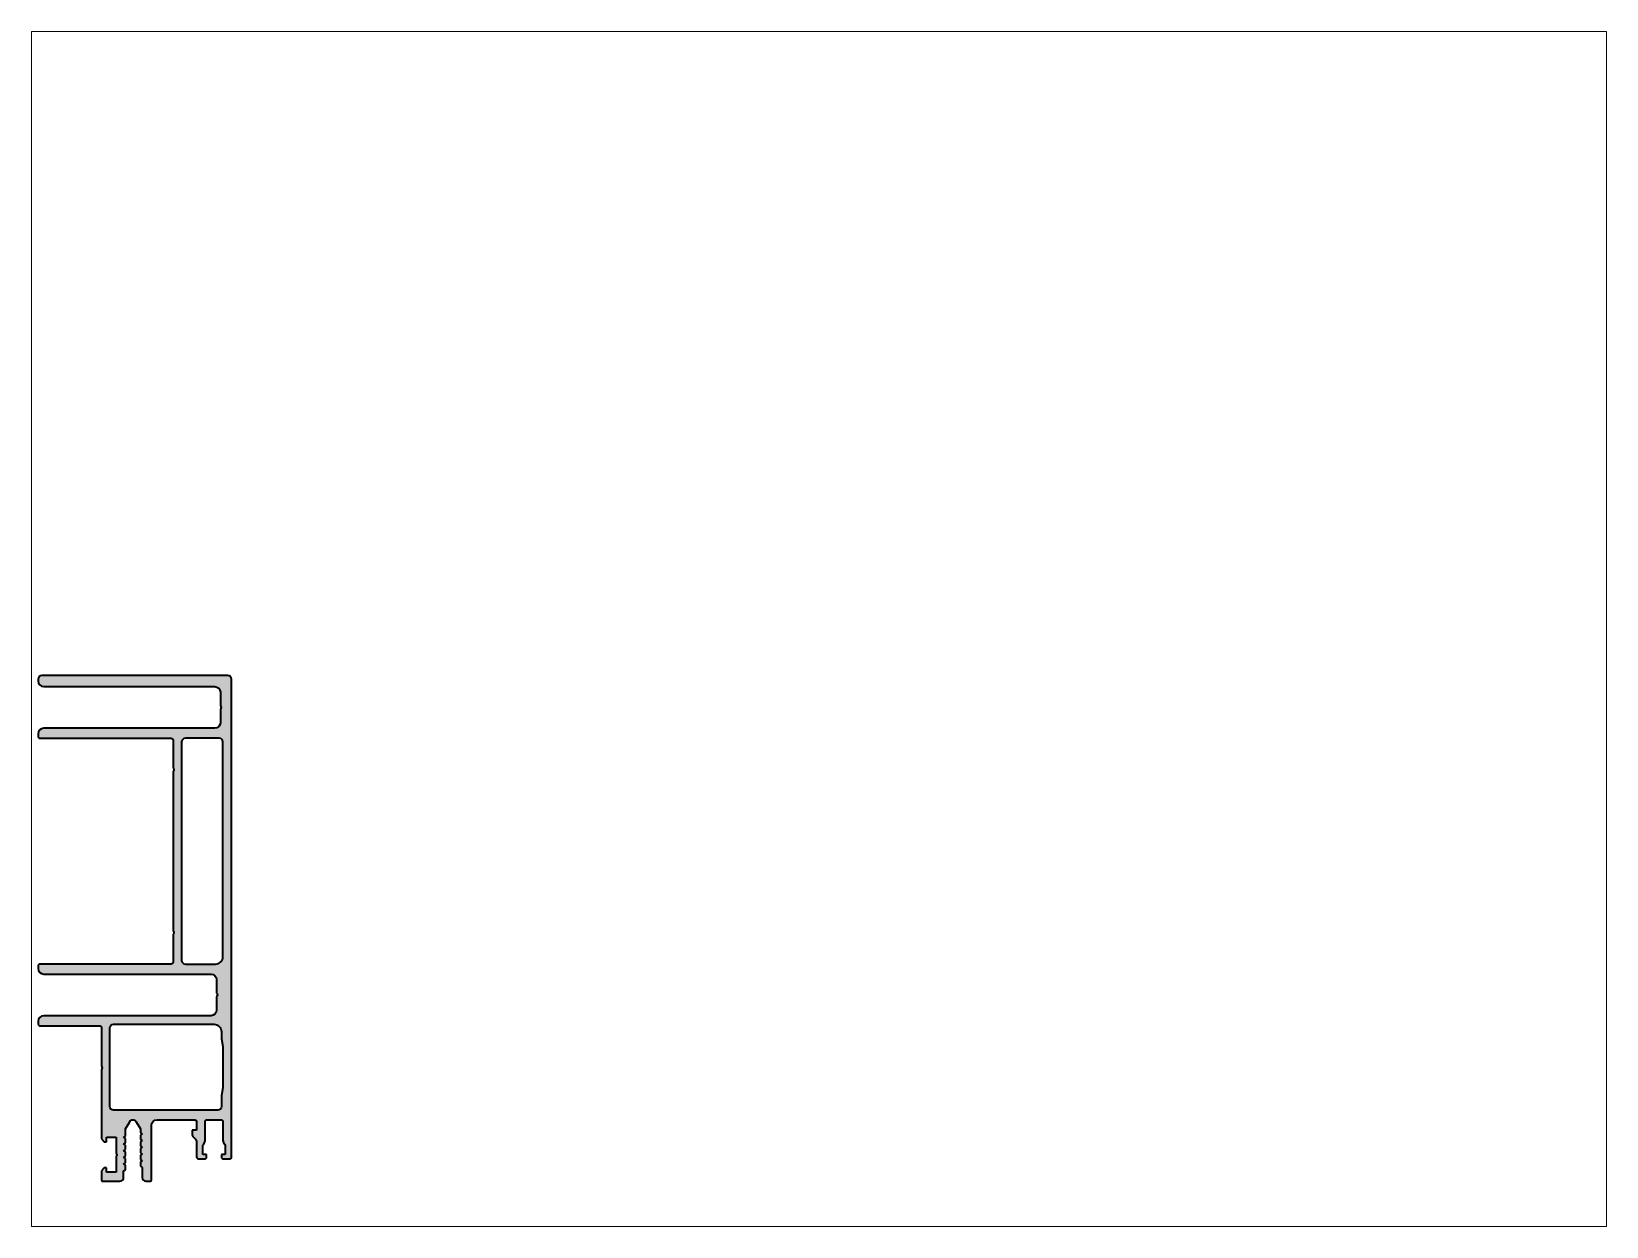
# Paper-space layout 'Vor Varia den Bemaßungslinienabstand auf 8 mm ziehen' of a CAD drawing. Header units: millimetres. Extents: x 26 to 231, y 20 to 176.
# The model-space entities are those that its viewports show. They can reach past a viewport. Long polylines and large blocks are cut down to what shows.
import ezdxf

# ---------------------------------------------------------------- set-up
doc = ezdxf.new("R2010")
doc.units = ezdxf.units.MM
doc.layers.get('0').update_dxf_attribs({"color": 18, "true_color": 0x000000})
doc.layers.add('0S-Alu hatch', color=253, linetype='Continuous', lineweight=25, true_color=0xadadad)
doc.layers.add('S03_AL_Kontur', color=7, linetype='Continuous', lineweight=35, true_color=0xffffff)

msp = doc.modelspace()

# ---------------------------------------------------------------- hatches: boundary and pattern name
at = {"layer": '0S-Alu hatch'}
h = msp.add_hatch(color=256, dxfattribs=at)
h.paths.add_polyline_path([(0, 135), (0, 134.5), (0, 134.47), (0, 134.43), (0, 134.4), (0.01, 134.37), (0.01, 134.33), (0.01, 134.3), (0.02, 134.26), (0.03, 134.23), (0.03, 134.19), (0.04, 134.16), (0.05, 134.12), (0.06, 134.09), (0.07, 134.05), (0.08, 134.02), (0.09, 133.98), (0.11, 133.95), (0.12, 133.91), (0.13, 133.88), (0.15, 133.84), (0.17, 133.81), (0.19, 133.78), (0.2, 133.74), (0.22, 133.71), (0.24, 133.68), (0.27, 133.65), (0.29, 133.62), (0.31, 133.58), (0.34, 133.55), (0.36, 133.52), (0.39, 133.5), (0.41, 133.47), (0.44, 133.44), (0.47, 133.41), (0.5, 133.39), (0.52, 133.36), (0.55, 133.34), (0.58, 133.31), (0.62, 133.29), (0.65, 133.27), (0.68, 133.24), (0.71, 133.22), (0.74, 133.2), (0.78, 133.19), (0.81, 133.17), (0.84, 133.15), (0.88, 133.13), (0.91, 133.12), (0.95, 133.11), (0.98, 133.09), (1.02, 133.08), (1.05, 133.07), (1.09, 133.06), (1.12, 133.05), (1.16, 133.04), (1.19, 133.03), (1.23, 133.03), (1.26, 133.02), (1.3, 133.01), (1.33, 133.01), (1.37, 133.01), (1.4, 133), (1.43, 133), (1.47, 133), (1.5, 133), (47.5, 133), (47.53, 133), (47.57, 133), (47.6, 133), (47.63, 132.99), (47.67, 132.99), (47.7, 132.99), (47.74, 132.98), (47.77, 132.97), (47.81, 132.97), (47.84, 132.96), (47.88, 132.95), (47.91, 132.94), (47.95, 132.93), (47.98, 132.92), (48.02, 132.91), (48.05, 132.89), (48.09, 132.88), (48.12, 132.87), (48.16, 132.85), (48.19, 132.83), (48.22, 132.81), (48.26, 132.8), (48.29, 132.78), (48.32, 132.76), (48.35, 132.73), (48.38, 132.71), (48.42, 132.69), (48.45, 132.66), (48.48, 132.64), (48.5, 132.61), (48.53, 132.59), (48.56, 132.56), (48.59, 132.53), (48.61, 132.5), (48.64, 132.48), (48.66, 132.45), (48.69, 132.42), (48.71, 132.38), (48.73, 132.35), (48.76, 132.32), (48.78, 132.29), (48.8, 132.26), (48.81, 132.22), (48.83, 132.19), (48.85, 132.16), (48.87, 132.12), (48.88, 132.09), (48.89, 132.05), (48.91, 132.02), (48.92, 131.98), (48.93, 131.95), (48.94, 131.91), (48.95, 131.88), (48.96, 131.84), (48.97, 131.81), (48.97, 131.77), (48.98, 131.74), (48.99, 131.7), (48.99, 131.67), (48.99, 131.63), (49, 131.6), (49, 131.57), (49, 131.53), (49, 131.5), (49, 127.9), (49.01, 127.89), (49.02, 127.88), (49.03, 127.86), (49.04, 127.85), (49.05, 127.84), (49.06, 127.83), (49.07, 127.81), (49.08, 127.8), (49.09, 127.79), (49.1, 127.77), (49.11, 127.76), (49.11, 127.74), (49.12, 127.73), (49.13, 127.71), (49.14, 127.69), (49.14, 127.68), (49.15, 127.66), (49.16, 127.65), (49.16, 127.63), (49.17, 127.61), (49.17, 127.6), (49.18, 127.58), (49.18, 127.56), (49.19, 127.54), (49.19, 127.53), (49.19, 127.51), (49.19, 127.49), (49.2, 127.47), (49.2, 127.45), (49.2, 127.44), (49.2, 127.42), (49.2, 127.4), (49.2, 127.38), (49.2, 127.36), (49.2, 127.35), (49.2, 127.33), (49.19, 127.31), (49.19, 127.29), (49.19, 127.27), (49.19, 127.26), (49.18, 127.24), (49.18, 127.22), (49.17, 127.2), (49.17, 127.19), (49.16, 127.17), (49.16, 127.15), (49.15, 127.14), (49.14, 127.12), (49.14, 127.11), (49.13, 127.09), (49.12, 127.07), (49.11, 127.06), (49.11, 127.04), (49.1, 127.03), (49.09, 127.01), (49.08, 127), (49.07, 126.99), (49.06, 126.97), (49.05, 126.96), (49.04, 126.95), (49.03, 126.94), (49.02, 126.92), (49.01, 126.91), (49, 126.9), (49, 123.3), (49, 123.27), (49, 123.23), (49, 123.2), (48.99, 123.17), (48.99, 123.13), (48.99, 123.1), (48.98, 123.06), (48.97, 123.03), (48.97, 122.99), (48.96, 122.96), (48.95, 122.92), (48.94, 122.89), (48.93, 122.85), (48.92, 122.82), (48.91, 122.78), (48.89, 122.75), (48.88, 122.71), (48.87, 122.68), (48.85, 122.64), (48.83, 122.61), (48.81, 122.58), (48.8, 122.54), (48.78, 122.51), (48.76, 122.48), (48.73, 122.45), (48.71, 122.42), (48.69, 122.38), (48.66, 122.35), (48.64, 122.32), (48.61, 122.3), (48.59, 122.27), (48.56, 122.24), (48.53, 122.21), (48.5, 122.19), (48.48, 122.16), (48.45, 122.14), (48.42, 122.11), (48.38, 122.09), (48.35, 122.07), (48.32, 122.04), (48.29, 122.02), (48.26, 122), (48.22, 121.99), (48.19, 121.97), (48.16, 121.95), (48.12, 121.93), (48.09, 121.92), (48.05, 121.91), (48.02, 121.89), (47.98, 121.88), (47.95, 121.87), (47.91, 121.86), (47.88, 121.85), (47.84, 121.84), (47.81, 121.83), (47.77, 121.83), (47.74, 121.82), (47.7, 121.81), (47.67, 121.81), (47.63, 121.81), (47.6, 121.8), (47.57, 121.8), (47.53, 121.8), (47.5, 121.8), (1.5, 121.8), (1.47, 121.8), (1.43, 121.8), (1.4, 121.8), (1.37, 121.79), (1.33, 121.79), (1.3, 121.79), (1.26, 121.78), (1.23, 121.77), (1.19, 121.77), (1.16, 121.76), (1.12, 121.75), (1.09, 121.74), (1.05, 121.73), (1.02, 121.72), (0.98, 121.71), (0.95, 121.69), (0.91, 121.68), (0.88, 121.67), (0.84, 121.65), (0.81, 121.63), (0.78, 121.61), (0.74, 121.6), (0.71, 121.58), (0.68, 121.56), (0.65, 121.53), (0.62, 121.51), (0.58, 121.49), (0.55, 121.46), (0.52, 121.44), (0.5, 121.41), (0.47, 121.39), (0.44, 121.36), (0.41, 121.33), (0.39, 121.3), (0.36, 121.28), (0.34, 121.25), (0.31, 121.22), (0.29, 121.18), (0.27, 121.15), (0.24, 121.12), (0.22, 121.09), (0.2, 121.06), (0.19, 121.02), (0.17, 120.99), (0.15, 120.96), (0.13, 120.92), (0.12, 120.89), (0.11, 120.85), (0.09, 120.82), (0.08, 120.78), (0.07, 120.75), (0.06, 120.71), (0.05, 120.68), (0.04, 120.64), (0.03, 120.61), (0.03, 120.57), (0.02, 120.54), (0.01, 120.5), (0.01, 120.47), (0.01, 120.43), (0, 120.4), (0, 120.37), (0, 120.33), (0, 120.3), (0, 119.6), (0, 119.59), (0, 119.58), (0, 119.57), (0, 119.56), (0, 119.54), (0, 119.53), (0.01, 119.52), (0.01, 119.51), (0.01, 119.5), (0.01, 119.49), (0.02, 119.47), (0.02, 119.46), (0.02, 119.45), (0.03, 119.44), (0.03, 119.43), (0.04, 119.42), (0.04, 119.4), (0.04, 119.39), (0.05, 119.38), (0.06, 119.37), (0.06, 119.36), (0.07, 119.35), (0.07, 119.34), (0.08, 119.33), (0.09, 119.32), (0.1, 119.31), (0.1, 119.29), (0.11, 119.28), (0.12, 119.27), (0.13, 119.27), (0.14, 119.26), (0.15, 119.25), (0.16, 119.24), (0.17, 119.23), (0.17, 119.22), (0.18, 119.21), (0.19, 119.2), (0.21, 119.2), (0.22, 119.19), (0.23, 119.18), (0.24, 119.17), (0.25, 119.17), (0.26, 119.16), (0.27, 119.16), (0.28, 119.15), (0.29, 119.14), (0.3, 119.14), (0.32, 119.14), (0.33, 119.13), (0.34, 119.13), (0.35, 119.12), (0.36, 119.12), (0.37, 119.12), (0.39, 119.11), (0.4, 119.11), (0.41, 119.11), (0.42, 119.11), (0.43, 119.1), (0.44, 119.1), (0.46, 119.1), (0.47, 119.1), (0.48, 119.1), (0.49, 119.1), (0.5, 119.1), (35.8, 119.1), (35.81, 119.1), (35.82, 119.1), (35.83, 119.1), (35.84, 119.1), (35.86, 119.1), (35.87, 119.1), (35.88, 119.09), (35.89, 119.09), (35.9, 119.09), (35.91, 119.09), (35.93, 119.08), (35.94, 119.08), (35.95, 119.08), (35.96, 119.07), (35.97, 119.07), (35.98, 119.06), (36, 119.06), (36.01, 119.06), (36.02, 119.05), (36.03, 119.04), (36.04, 119.04), (36.05, 119.03), (36.06, 119.03), (36.07, 119.02), (36.08, 119.01), (36.09, 119), (36.11, 119), (36.12, 118.99), (36.13, 118.98), (36.13, 118.97), (36.14, 118.96), (36.15, 118.95), (36.16, 118.94), (36.17, 118.93), (36.18, 118.93), (36.19, 118.92), (36.2, 118.91), (36.2, 118.89), (36.21, 118.88), (36.22, 118.87), (36.23, 118.86), (36.23, 118.85), (36.24, 118.84), (36.24, 118.83), (36.25, 118.82), (36.26, 118.81), (36.26, 118.8), (36.26, 118.78), (36.27, 118.77), (36.27, 118.76), (36.28, 118.75), (36.28, 118.74), (36.28, 118.73), (36.29, 118.71), (36.29, 118.7), (36.29, 118.69), (36.29, 118.68), (36.3, 118.67), (36.3, 118.66), (36.3, 118.64), (36.3, 118.63), (36.3, 118.62), (36.3, 118.61), (36.3, 118.6), (36.3, 111.1), (36.31, 111.09), (36.32, 111.08), (36.33, 111.06), (36.34, 111.05), (36.35, 111.04), (36.36, 111.03), (36.37, 111.01), (36.38, 111), (36.39, 110.99), (36.4, 110.97), (36.41, 110.96), (36.41, 110.94), (36.42, 110.93), (36.43, 110.91), (36.44, 110.89), (36.44, 110.88), (36.45, 110.86), (36.46, 110.85), (36.46, 110.83), (36.47, 110.81), (36.47, 110.8), (36.48, 110.78), (36.48, 110.76), (36.49, 110.74), (36.49, 110.73), (36.49, 110.71), (36.49, 110.69), (36.5, 110.67), (36.5, 110.65), (36.5, 110.64), (36.5, 110.62), (36.5, 110.6), (36.5, 110.58), (36.5, 110.56), (36.5, 110.55), (36.5, 110.53), (36.49, 110.51), (36.49, 110.49), (36.49, 110.47), (36.49, 110.46), (36.48, 110.44), (36.48, 110.42), (36.47, 110.4), (36.47, 110.39), (36.46, 110.37), (36.46, 110.35), (36.45, 110.34), (36.44, 110.32), (36.44, 110.31), (36.43, 110.29), (36.42, 110.27), (36.41, 110.26), (36.41, 110.24), (36.4, 110.23), (36.39, 110.21), (36.38, 110.2), (36.37, 110.19), (36.36, 110.17), (36.35, 110.16), (36.34, 110.15), (36.33, 110.14), (36.32, 110.12), (36.31, 110.11), (36.3, 110.1), (36.3, 67.4), (36.31, 67.39), (36.32, 67.38), (36.33, 67.36), (36.34, 67.35), (36.35, 67.34), (36.36, 67.33), (36.37, 67.31), (36.38, 67.3), (36.39, 67.29), (36.4, 67.27), (36.41, 67.26), (36.41, 67.24), (36.42, 67.23), (36.43, 67.21), (36.44, 67.19), (36.44, 67.18), (36.45, 67.16), (36.46, 67.15), (36.46, 67.13), (36.47, 67.11), (36.47, 67.1), (36.48, 67.08), (36.48, 67.06), (36.49, 67.04), (36.49, 67.03), (36.49, 67.01), (36.49, 66.99), (36.5, 66.97), (36.5, 66.95), (36.5, 66.94), (36.5, 66.92), (36.5, 66.9), (36.5, 66.88), (36.5, 66.86), (36.5, 66.85), (36.5, 66.83), (36.49, 66.81), (36.49, 66.79), (36.49, 66.77), (36.49, 66.76), (36.48, 66.74), (36.48, 66.72), (36.47, 66.7), (36.47, 66.69), (36.46, 66.67), (36.46, 66.65), (36.45, 66.64), (36.44, 66.62), (36.44, 66.61), (36.43, 66.59), (36.42, 66.57), (36.41, 66.56), (36.41, 66.54), (36.4, 66.53), (36.39, 66.51), (36.38, 66.5), (36.37, 66.49), (36.36, 66.47), (36.35, 66.46), (36.34, 66.45), (36.33, 66.44), (36.32, 66.42), (36.31, 66.41), (36.3, 66.4), (36.3, 58.9), (36.3, 58.89), (36.3, 58.88), (36.3, 58.87), (36.3, 58.86), (36.3, 58.84), (36.3, 58.83), (36.29, 58.82), (36.29, 58.81), (36.29, 58.8), (36.29, 58.79), (36.28, 58.77), (36.28, 58.76), (36.28, 58.75), (36.27, 58.74), (36.27, 58.73), (36.26, 58.72), (36.26, 58.7), (36.26, 58.69), (36.25, 58.68), (36.24, 58.67), (36.24, 58.66), (36.23, 58.65), (36.23, 58.64), (36.22, 58.63), (36.21, 58.62), (36.2, 58.61), (36.2, 58.59), (36.19, 58.58), (36.18, 58.57), (36.17, 58.57), (36.16, 58.56), (36.15, 58.55), (36.14, 58.54), (36.13, 58.53), (36.13, 58.52), (36.12, 58.51), (36.11, 58.5), (36.09, 58.5), (36.08, 58.49), (36.07, 58.48), (36.06, 58.47), (36.05, 58.47), (36.04, 58.46), (36.03, 58.46), (36.02, 58.45), (36.01, 58.44), (36, 58.44), (35.98, 58.44), (35.97, 58.43), (35.96, 58.43), (35.95, 58.42), (35.94, 58.42), (35.93, 58.42), (35.91, 58.41), (35.9, 58.41), (35.89, 58.41), (35.88, 58.41), (35.87, 58.4), (35.86, 58.4), (35.84, 58.4), (35.83, 58.4), (35.82, 58.4), (35.81, 58.4), (35.8, 58.4), (0.5, 58.4), (0.49, 58.4), (0.48, 58.4), (0.47, 58.4), (0.46, 58.4), (0.44, 58.4), (0.43, 58.4), (0.42, 58.39), (0.41, 58.39), (0.4, 58.39), (0.39, 58.39), (0.37, 58.38), (0.36, 58.38), (0.35, 58.38), (0.34, 58.37), (0.33, 58.37), (0.32, 58.36), (0.3, 58.36), (0.29, 58.36), (0.28, 58.35), (0.27, 58.34), (0.26, 58.34), (0.25, 58.33), (0.24, 58.33), (0.23, 58.32), (0.22, 58.31), (0.21, 58.3), (0.19, 58.3), (0.18, 58.29), (0.17, 58.28), (0.17, 58.27), (0.16, 58.26), (0.15, 58.25), (0.14, 58.24), (0.13, 58.23), (0.12, 58.23), (0.11, 58.22), (0.1, 58.21), (0.1, 58.19), (0.09, 58.18), (0.08, 58.17), (0.07, 58.16), (0.07, 58.15), (0.06, 58.14), (0.06, 58.13), (0.05, 58.12), (0.04, 58.11), (0.04, 58.1), (0.04, 58.08), (0.03, 58.07), (0.03, 58.06), (0.02, 58.05), (0.02, 58.04), (0.02, 58.03), (0.01, 58.01), (0.01, 58), (0.01, 57.99), (0.01, 57.98), (0, 57.97), (0, 57.96), (0, 57.94), (0, 57.93), (0, 57.92), (0, 57.91), (0, 57.9), (0, 57.2), (0, 57.17), (0, 57.13), (0, 57.1), (0.01, 57.07), (0.01, 57.03), (0.01, 57), (0.02, 56.96), (0.03, 56.93), (0.03, 56.89), (0.04, 56.86), (0.05, 56.82), (0.06, 56.79), (0.07, 56.75), (0.08, 56.72), (0.09, 56.68), (0.11, 56.65), (0.12, 56.61), (0.13, 56.58), (0.15, 56.54), (0.17, 56.51), (0.19, 56.48), (0.2, 56.44), (0.22, 56.41), (0.24, 56.38), (0.27, 56.35), (0.29, 56.32), (0.31, 56.28), (0.34, 56.25), (0.36, 56.22), (0.39, 56.2), (0.41, 56.17), (0.44, 56.14), (0.47, 56.11), (0.5, 56.09), (0.52, 56.06), (0.55, 56.04), (0.58, 56.01), (0.62, 55.99), (0.65, 55.97), (0.68, 55.94), (0.71, 55.92), (0.74, 55.9), (0.78, 55.89), (0.81, 55.87), (0.84, 55.85), (0.88, 55.83), (0.91, 55.82), (0.95, 55.81), (0.98, 55.79), (1.02, 55.78), (1.05, 55.77), (1.09, 55.76), (1.12, 55.75), (1.16, 55.74), (1.19, 55.73), (1.23, 55.73), (1.26, 55.72), (1.3, 55.71), (1.33, 55.71), (1.37, 55.71), (1.4, 55.7), (1.43, 55.7), (1.47, 55.7), (1.5, 55.7), (46.5, 55.7), (46.53, 55.7), (46.57, 55.7), (46.6, 55.7), (46.63, 55.69), (46.67, 55.69), (46.7, 55.69), (46.74, 55.68), (46.77, 55.67), (46.81, 55.67), (46.84, 55.66), (46.88, 55.65), (46.91, 55.64), (46.95, 55.63), (46.98, 55.62), (47.02, 55.61), (47.05, 55.59), (47.09, 55.58), (47.12, 55.57), (47.16, 55.55), (47.19, 55.53), (47.22, 55.51), (47.26, 55.5), (47.29, 55.48), (47.32, 55.46), (47.35, 55.43), (47.38, 55.41), (47.42, 55.39), (47.45, 55.36), (47.48, 55.34), (47.5, 55.31), (47.53, 55.29), (47.56, 55.26), (47.59, 55.23), (47.61, 55.2), (47.64, 55.18), (47.66, 55.15), (47.69, 55.12), (47.71, 55.08), (47.73, 55.05), (47.76, 55.02), (47.78, 54.99), (47.8, 54.96), (47.81, 54.92), (47.83, 54.89), (47.85, 54.86), (47.87, 54.82), (47.88, 54.79), (47.89, 54.75), (47.91, 54.72), (47.92, 54.68), (47.93, 54.65), (47.94, 54.61), (47.95, 54.58), (47.96, 54.54), (47.97, 54.51), (47.97, 54.47), (47.98, 54.44), (47.99, 54.4), (47.99, 54.37), (47.99, 54.33), (48, 54.3), (48, 54.27), (48, 54.23), (48, 54.2), (48, 50.6), (48.01, 50.59), (48.02, 50.58), (48.03, 50.56), (48.04, 50.55), (48.05, 50.54), (48.06, 50.53), (48.07, 50.51), (48.08, 50.5), (48.09, 50.49), (48.1, 50.47), (48.11, 50.46), (48.11, 50.44), (48.12, 50.43), (48.13, 50.41), (48.14, 50.39), (48.14, 50.38), (48.15, 50.36), (48.16, 50.35), (48.16, 50.33), (48.17, 50.31), (48.17, 50.3), (48.18, 50.28), (48.18, 50.26), (48.19, 50.24), (48.19, 50.23), (48.19, 50.21), (48.19, 50.19), (48.2, 50.17), (48.2, 50.15), (48.2, 50.14), (48.2, 50.12), (48.2, 50.1), (48.2, 50.08), (48.2, 50.06), (48.2, 50.05), (48.2, 50.03), (48.19, 50.01), (48.19, 49.99), (48.19, 49.97), (48.19, 49.96), (48.18, 49.94), (48.18, 49.92), (48.17, 49.9), (48.17, 49.89), (48.16, 49.87), (48.16, 49.85), (48.15, 49.84), (48.14, 49.82), (48.14, 49.81), (48.13, 49.79), (48.12, 49.77), (48.11, 49.76), (48.11, 49.74), (48.1, 49.73), (48.09, 49.71), (48.08, 49.7), (48.07, 49.69), (48.06, 49.67), (48.05, 49.66), (48.04, 49.65), (48.03, 49.64), (48.02, 49.62), (48.01, 49.61), (48, 49.6), (48, 46), (48, 45.97), (48, 45.93), (48, 45.9), (47.99, 45.87), (47.99, 45.83), (47.99, 45.8), (47.98, 45.76), (47.97, 45.73), (47.97, 45.69), (47.96, 45.66), (47.95, 45.62), (47.94, 45.59), (47.93, 45.55), (47.92, 45.52), (47.91, 45.48), (47.89, 45.45), (47.88, 45.41), (47.87, 45.38), (47.85, 45.34), (47.83, 45.31), (47.81, 45.28), (47.8, 45.24), (47.78, 45.21), (47.76, 45.18), (47.73, 45.15), (47.71, 45.12), (47.69, 45.08), (47.66, 45.05), (47.64, 45.02), (47.61, 45), (47.59, 44.97), (47.56, 44.94), (47.53, 44.91), (47.5, 44.89), (47.48, 44.86), (47.45, 44.84), (47.42, 44.81), (47.38, 44.79), (47.35, 44.77), (47.32, 44.74), (47.29, 44.72), (47.26, 44.7), (47.22, 44.69), (47.19, 44.67), (47.16, 44.65), (47.12, 44.63), (47.09, 44.62), (47.05, 44.61), (47.02, 44.59), (46.98, 44.58), (46.95, 44.57), (46.91, 44.56), (46.88, 44.55), (46.84, 44.54), (46.81, 44.53), (46.77, 44.53), (46.74, 44.52), (46.7, 44.51), (46.67, 44.51), (46.63, 44.51), (46.6, 44.5), (46.57, 44.5), (46.53, 44.5), (46.5, 44.5), (1.5, 44.5), (1.47, 44.5), (1.43, 44.5), (1.4, 44.5), (1.37, 44.49), (1.33, 44.49), (1.3, 44.49), (1.26, 44.48), (1.23, 44.47), (1.19, 44.47), (1.16, 44.46), (1.12, 44.45), (1.09, 44.44), (1.05, 44.43), (1.02, 44.42), (0.98, 44.41), (0.95, 44.39), (0.91, 44.38), (0.88, 44.37), (0.84, 44.35), (0.81, 44.33), (0.78, 44.31), (0.74, 44.3), (0.71, 44.28), (0.68, 44.26), (0.65, 44.23), (0.62, 44.21), (0.58, 44.19), (0.55, 44.16), (0.52, 44.14), (0.5, 44.11), (0.47, 44.09), (0.44, 44.06), (0.41, 44.03), (0.39, 44), (0.36, 43.98), (0.34, 43.95), (0.31, 43.92), (0.29, 43.88), (0.27, 43.85), (0.24, 43.82), (0.22, 43.79), (0.2, 43.76), (0.19, 43.72), (0.17, 43.69), (0.15, 43.66), (0.13, 43.62), (0.12, 43.59), (0.11, 43.55), (0.09, 43.52), (0.08, 43.48), (0.07, 43.45), (0.06, 43.41), (0.05, 43.38), (0.04, 43.34), (0.03, 43.31), (0.03, 43.27), (0.02, 43.24), (0.01, 43.2), (0.01, 43.17), (0.01, 43.13), (0, 43.1), (0, 43.07), (0, 43.03), (0, 43), (0, 42.3), (0, 42.29), (0, 42.28), (0, 42.27), (0, 42.26), (0, 42.24), (0, 42.23), (0.01, 42.22), (0.01, 42.21), (0.01, 42.2), (0.01, 42.19), (0.02, 42.17), (0.02, 42.16), (0.02, 42.15), (0.03, 42.14), (0.03, 42.13), (0.04, 42.12), (0.04, 42.1), (0.04, 42.09), (0.05, 42.08), (0.06, 42.07), (0.06, 42.06), (0.07, 42.05), (0.07, 42.04), (0.08, 42.03), (0.09, 42.02), (0.1, 42.01), (0.1, 41.99), (0.11, 41.98), (0.12, 41.97), (0.13, 41.97), (0.14, 41.96), (0.15, 41.95), (0.16, 41.94), (0.17, 41.93), (0.17, 41.92), (0.18, 41.91), (0.19, 41.9), (0.21, 41.9), (0.22, 41.89), (0.23, 41.88), (0.24, 41.87), (0.25, 41.87), (0.26, 41.86), (0.27, 41.86), (0.28, 41.85), (0.29, 41.84), (0.3, 41.84), (0.32, 41.84), (0.33, 41.83), (0.34, 41.83), (0.35, 41.82), (0.36, 41.82), (0.37, 41.82), (0.39, 41.81), (0.4, 41.81), (0.41, 41.81), (0.42, 41.81), (0.43, 41.8), (0.44, 41.8), (0.46, 41.8), (0.47, 41.8), (0.48, 41.8), (0.49, 41.8), (0.5, 41.8), (16.5, 41.8), (16.51, 41.8), (16.52, 41.8), (16.53, 41.8), (16.54, 41.8), (16.56, 41.8), (16.57, 41.8), (16.58, 41.79), (16.59, 41.79), (16.6, 41.79), (16.61, 41.79), (16.63, 41.78), (16.64, 41.78), (16.65, 41.78), (16.66, 41.77), (16.67, 41.77), (16.68, 41.76), (16.7, 41.76), (16.71, 41.76), (16.72, 41.75), (16.73, 41.74), (16.74, 41.74), (16.75, 41.73), (16.76, 41.73), (16.77, 41.72), (16.78, 41.71), (16.79, 41.7), (16.81, 41.7), (16.82, 41.69), (16.83, 41.68), (16.83, 41.67), (16.84, 41.66), (16.85, 41.65), (16.86, 41.64), (16.87, 41.63), (16.88, 41.63), (16.89, 41.62), (16.9, 41.61), (16.9, 41.59), (16.91, 41.58), (16.92, 41.57), (16.93, 41.56), (16.93, 41.55), (16.94, 41.54), (16.94, 41.53), (16.95, 41.52), (16.96, 41.51), (16.96, 41.5), (16.96, 41.48), (16.97, 41.47), (16.97, 41.46), (16.98, 41.45), (16.98, 41.44), (16.98, 41.43), (16.99, 41.41), (16.99, 41.4), (16.99, 41.39), (16.99, 41.38), (17, 41.37), (17, 41.36), (17, 41.34), (17, 41.33), (17, 41.32), (17, 41.31), (17, 41.3), (17, 31), (17.01, 30.99), (17.02, 30.98), (17.03, 30.96), (17.04, 30.95), (17.05, 30.94), (17.06, 30.93), (17.07, 30.91), (17.08, 30.9), (17.09, 30.89), (17.1, 30.87), (17.11, 30.86), (17.11, 30.84), (17.12, 30.83), (17.13, 30.81), (17.14, 30.79), (17.14, 30.78), (17.15, 30.76), (17.16, 30.75), (17.16, 30.73), (17.17, 30.71), (17.17, 30.7), (17.18, 30.68), (17.18, 30.66), (17.19, 30.64), (17.19, 30.63), (17.19, 30.61), (17.19, 30.59), (17.2, 30.57), (17.2, 30.55), (17.2, 30.54), (17.2, 30.52), (17.2, 30.5), (17.2, 30.48), (17.2, 30.46), (17.2, 30.45), (17.2, 30.43), (17.19, 30.41), (17.19, 30.39), (17.19, 30.37), (17.19, 30.36), (17.18, 30.34), (17.18, 30.32), (17.17, 30.3), (17.17, 30.29), (17.16, 30.27), (17.16, 30.25), (17.15, 30.24), (17.14, 30.22), (17.14, 30.21), (17.13, 30.19), (17.12, 30.17), (17.11, 30.16), (17.11, 30.14), (17.1, 30.13), (17.09, 30.11), (17.08, 30.1), (17.07, 30.09), (17.06, 30.07), (17.05, 30.06), (17.04, 30.05), (17.03, 30.04), (17.02, 30.02), (17.01, 30.01), (17, 30), (17, 11.4), (17.8, 10.6), (18.4, 10.6), (18.4, 11.8), (21, 11.8), (21, 7.35), (21, 7.35), (21.01, 7.35), (21.01, 7.35), (21.02, 7.34), (21.02, 7.34), (21.03, 7.34), (21.03, 7.34), (21.04, 7.34), (21.04, 7.34), (21.05, 7.33), (21.05, 7.33), (21.06, 7.33), (21.06, 7.33), (21.07, 7.32), (21.07, 7.32), (21.08, 7.32), (21.08, 7.32), (21.09, 7.31), (21.09, 7.31), (21.1, 7.31), (21.1, 7.3), (21.1, 7.3), (21.11, 7.3), (21.11, 7.29), (21.12, 7.29), (21.12, 7.28), (21.13, 7.28), (21.13, 7.28), (21.13, 7.27), (21.14, 7.27), (21.14, 7.26), (21.14, 7.26), (21.15, 7.26), (21.15, 7.25), (21.15, 7.25), (21.16, 7.24), (21.16, 7.24), (21.16, 7.23), (21.17, 7.23), (21.17, 7.22), (21.17, 7.22), (21.17, 7.21), (21.18, 7.21), (21.18, 7.2), (21.18, 7.2), (21.18, 7.19), (21.18, 7.19), (21.19, 7.18), (21.19, 7.18), (21.19, 7.17), (21.19, 7.17), (21.19, 7.16), (21.19, 7.16), (21.19, 7.15), (21.2, 7.15), (21.2, 7.14), (21.2, 7.14), (21.2, 7.13), (21.2, 7.13), (21.2, 7.12), (21.2, 7.12), (21.2, 7.11), (21.2, 7.11), (21.2, 7.1), (21.2, 7.09), (21.2, 7.09), (21.2, 7.08), (21.2, 7.08), (21.2, 7.07), (21.2, 7.07), (21.2, 7.06), (21.2, 7.06), (21.2, 7.05), (21.19, 7.05), (21.19, 7.04), (21.19, 7.04), (21.19, 7.03), (21.19, 7.03), (21.19, 7.02), (21.19, 7.02), (21.18, 7.01), (21.18, 7.01), (21.18, 7), (21.18, 7), (21.18, 6.99), (21.17, 6.99), (21.17, 6.98), (21.17, 6.98), (21.17, 6.97), (21.16, 6.97), (21.16, 6.96), (21.16, 6.96), (21.15, 6.95), (21.15, 6.95), (21.15, 6.94), (21.14, 6.94), (21.14, 6.94), (21.14, 6.93), (21.13, 6.93), (21.13, 6.92), (21.13, 6.92), (21.12, 6.92), (21.12, 6.91), (21.11, 6.91), (21.11, 6.9), (21.1, 6.9), (21.1, 6.9), (21.1, 6.89), (21.09, 6.89), (21.09, 6.89), (21.08, 6.88), (21.08, 6.88), (21.07, 6.88), (21.07, 6.88), (21.06, 6.87), (21.06, 6.87), (21.05, 6.87), (21.05, 6.87), (21.04, 6.86), (21.04, 6.86), (21.03, 6.86), (21.03, 6.86), (21.02, 6.86), (21.02, 6.86), (21.01, 6.85), (21.01, 6.85), (21, 6.85), (21, 6.85), (21, 2.4), (18.4, 2.4), (18.4, 3.6), (17.8, 3.6), (17, 2.8), (17, 0.3), (17, 0.29), (17, 0.29), (17, 0.28), (17, 0.27), (17, 0.27), (17, 0.26), (17, 0.25), (17.01, 0.25), (17.01, 0.24), (17.01, 0.23), (17.01, 0.22), (17.01, 0.22), (17.01, 0.21), (17.02, 0.2), (17.02, 0.2), (17.02, 0.19), (17.02, 0.18), (17.03, 0.18), (17.03, 0.17), (17.03, 0.16), (17.04, 0.16), (17.04, 0.15), (17.04, 0.14), (17.05, 0.14), (17.05, 0.13), (17.06, 0.12), (17.06, 0.12), (17.07, 0.11), (17.07, 0.1), (17.08, 0.1), (17.08, 0.09), (17.09, 0.09), (17.09, 0.08), (17.1, 0.08), (17.1, 0.07), (17.11, 0.07), (17.12, 0.06), (17.12, 0.06), (17.13, 0.05), (17.14, 0.05), (17.14, 0.04), (17.15, 0.04), (17.16, 0.04), (17.16, 0.03), (17.17, 0.03), (17.18, 0.03), (17.18, 0.02), (17.19, 0.02), (17.2, 0.02), (17.2, 0.02), (17.21, 0.01), (17.22, 0.01), (17.22, 0.01), (17.23, 0.01), (17.24, 0.01), (17.25, 0.01), (17.25, 0), (17.26, 0), (17.27, 0), (17.27, 0), (17.28, 0), (17.29, 0), (17.29, 0), (17.3, 0), (22, 0), (22.02, 0), (22.04, 0), (22.07, 0), (22.09, 0), (22.11, 0.01), (22.14, 0.01), (22.16, 0.01), (22.18, 0.02), (22.21, 0.02), (22.23, 0.03), (22.25, 0.03), (22.28, 0.04), (22.3, 0.05), (22.32, 0.05), (22.34, 0.06), (22.37, 0.07), (22.39, 0.08), (22.41, 0.09), (22.44, 0.1), (22.46, 0.11), (22.48, 0.12), (22.5, 0.14), (22.53, 0.15), (22.55, 0.16), (22.57, 0.18), (22.59, 0.19), (22.61, 0.21), (22.63, 0.22), (22.65, 0.24), (22.67, 0.26), (22.69, 0.27), (22.71, 0.29), (22.73, 0.31), (22.74, 0.33), (22.76, 0.35), (22.78, 0.37), (22.79, 0.39), (22.81, 0.41), (22.82, 0.43), (22.84, 0.45), (22.85, 0.47), (22.86, 0.5), (22.88, 0.52), (22.89, 0.54), (22.9, 0.56), (22.91, 0.59), (22.92, 0.61), (22.93, 0.63), (22.94, 0.66), (22.95, 0.68), (22.95, 0.7), (22.96, 0.72), (22.97, 0.75), (22.97, 0.77), (22.98, 0.79), (22.98, 0.82), (22.99, 0.84), (22.99, 0.86), (22.99, 0.89), (23, 0.91), (23, 0.93), (23, 0.96), (23, 0.98), (23, 1), (23, 2.8), (23.5, 3.09), (23.5, 4.31), (23, 4.6), (23.5, 4.89), (23.5, 6.11), (23, 6.4), (23.5, 6.69), (23.5, 7.91), (23, 8.2), (23.5, 8.49), (23.5, 9.71), (23, 10), (23.5, 10.29), (23.5, 11.51), (23, 11.8), (23.5, 12.09), (23.5, 14.04), (24.63, 16), (24.65, 16.03), (24.67, 16.05), (24.69, 16.08), (24.7, 16.11), (24.72, 16.13), (24.75, 16.16), (24.77, 16.18), (24.79, 16.2), (24.81, 16.23), (24.84, 16.25), (24.86, 16.27), (24.89, 16.29), (24.92, 16.31), (24.94, 16.33), (24.97, 16.35), (25, 16.37), (25.03, 16.38), (25.06, 16.4), (25.09, 16.41), (25.12, 16.42), (25.15, 16.44), (25.18, 16.45), (25.21, 16.46), (25.25, 16.47), (25.28, 16.47), (25.31, 16.48), (25.34, 16.49), (25.37, 16.49), (25.41, 16.5), (25.44, 16.5), (25.47, 16.5), (25.5, 16.5), (25.53, 16.5), (25.56, 16.5), (25.59, 16.5), (25.63, 16.49), (25.66, 16.49), (25.69, 16.48), (25.72, 16.47), (25.75, 16.47), (25.79, 16.46), (25.82, 16.45), (25.85, 16.44), (25.88, 16.42), (25.91, 16.41), (25.94, 16.4), (25.97, 16.38), (26, 16.37), (26.03, 16.35), (26.06, 16.33), (26.08, 16.31), (26.11, 16.29), (26.14, 16.27), (26.16, 16.25), (26.19, 16.23), (26.21, 16.2), (26.23, 16.18), (26.25, 16.16), (26.28, 16.13), (26.3, 16.11), (26.31, 16.08), (26.33, 16.05), (26.35, 16.03), (26.37, 16), (27.5, 14.04), (27.5, 12.99), (28, 12.7), (27.5, 12.41), (27.5, 11.19), (28, 10.9), (27.5, 10.61), (27.5, 9.39), (28, 9.1), (27.5, 8.81), (27.5, 7.59), (28, 7.3), (27.5, 7.01), (27.5, 5.79), (28, 5.5), (27.5, 5.21), (27.5, 3.99), (28, 3.7), (28, 1), (28, 0.98), (28, 0.96), (28, 0.93), (28, 0.91), (28.01, 0.89), (28.01, 0.86), (28.01, 0.84), (28.02, 0.82), (28.02, 0.79), (28.03, 0.77), (28.03, 0.75), (28.04, 0.72), (28.05, 0.7), (28.05, 0.68), (28.06, 0.66), (28.07, 0.63), (28.08, 0.61), (28.09, 0.59), (28.1, 0.56), (28.11, 0.54), (28.12, 0.52), (28.14, 0.5), (28.15, 0.47), (28.16, 0.45), (28.18, 0.43), (28.19, 0.41), (28.21, 0.39), (28.22, 0.37), (28.24, 0.35), (28.26, 0.33), (28.27, 0.31), (28.29, 0.29), (28.31, 0.27), (28.33, 0.26), (28.35, 0.24), (28.37, 0.22), (28.39, 0.21), (28.41, 0.19), (28.43, 0.18), (28.45, 0.16), (28.47, 0.15), (28.5, 0.14), (28.52, 0.12), (28.54, 0.11), (28.56, 0.1), (28.59, 0.09), (28.61, 0.08), (28.63, 0.07), (28.66, 0.06), (28.68, 0.05), (28.7, 0.05), (28.72, 0.04), (28.75, 0.03), (28.77, 0.03), (28.79, 0.02), (28.82, 0.02), (28.84, 0.01), (28.86, 0.01), (28.89, 0.01), (28.91, 0), (28.93, 0), (28.96, 0), (28.98, 0), (29, 0), (30.2, 0), (30.21, 0), (30.21, 0), (30.22, 0), (30.23, 0), (30.23, 0), (30.24, 0), (30.25, 0), (30.25, 0.01), (30.26, 0.01), (30.27, 0.01), (30.28, 0.01), (30.28, 0.01), (30.29, 0.01), (30.3, 0.02), (30.3, 0.02), (30.31, 0.02), (30.32, 0.02), (30.32, 0.03), (30.33, 0.03), (30.34, 0.03), (30.34, 0.04), (30.35, 0.04), (30.36, 0.04), (30.36, 0.05), (30.37, 0.05), (30.38, 0.06), (30.38, 0.06), (30.39, 0.07), (30.4, 0.07), (30.4, 0.08), (30.41, 0.08), (30.41, 0.09), (30.42, 0.09), (30.42, 0.1), (30.43, 0.1), (30.43, 0.11), (30.44, 0.12), (30.44, 0.12), (30.45, 0.13), (30.45, 0.14), (30.46, 0.14), (30.46, 0.15), (30.46, 0.16), (30.47, 0.16), (30.47, 0.17), (30.47, 0.18), (30.48, 0.18), (30.48, 0.19), (30.48, 0.2), (30.48, 0.2), (30.49, 0.21), (30.49, 0.22), (30.49, 0.22), (30.49, 0.23), (30.49, 0.24), (30.49, 0.25), (30.5, 0.25), (30.5, 0.26), (30.5, 0.27), (30.5, 0.27), (30.5, 0.28), (30.5, 0.29), (30.5, 0.29), (30.5, 0.3), (30.5, 15), (30.5, 15.03), (30.5, 15.07), (30.5, 15.1), (30.51, 15.13), (30.51, 15.17), (30.51, 15.2), (30.52, 15.24), (30.53, 15.27), (30.53, 15.31), (30.54, 15.34), (30.55, 15.38), (30.56, 15.41), (30.57, 15.45), (30.58, 15.48), (30.59, 15.52), (30.61, 15.55), (30.62, 15.59), (30.63, 15.62), (30.65, 15.66), (30.67, 15.69), (30.69, 15.72), (30.7, 15.76), (30.72, 15.79), (30.74, 15.82), (30.77, 15.85), (30.79, 15.88), (30.81, 15.92), (30.84, 15.95), (30.86, 15.98), (30.89, 16), (30.91, 16.03), (30.94, 16.06), (30.97, 16.09), (31, 16.11), (31.02, 16.14), (31.05, 16.16), (31.08, 16.19), (31.12, 16.21), (31.15, 16.23), (31.18, 16.26), (31.21, 16.28), (31.24, 16.3), (31.28, 16.31), (31.31, 16.33), (31.34, 16.35), (31.38, 16.37), (31.41, 16.38), (31.45, 16.39), (31.48, 16.41), (31.52, 16.42), (31.55, 16.43), (31.59, 16.44), (31.62, 16.45), (31.66, 16.46), (31.69, 16.47), (31.73, 16.47), (31.76, 16.48), (31.8, 16.49), (31.83, 16.49), (31.87, 16.49), (31.9, 16.5), (31.93, 16.5), (31.97, 16.5), (32, 16.5), (42.1, 16.5), (42.11, 16.5), (42.12, 16.5), (42.13, 16.5), (42.14, 16.5), (42.16, 16.5), (42.17, 16.5), (42.18, 16.49), (42.19, 16.49), (42.2, 16.49), (42.21, 16.49), (42.23, 16.48), (42.24, 16.48), (42.25, 16.48), (42.26, 16.47), (42.27, 16.47), (42.28, 16.46), (42.3, 16.46), (42.31, 16.46), (42.32, 16.45), (42.33, 16.44), (42.34, 16.44), (42.35, 16.43), (42.36, 16.43), (42.37, 16.42), (42.38, 16.41), (42.39, 16.4), (42.41, 16.4), (42.42, 16.39), (42.43, 16.38), (42.43, 16.37), (42.44, 16.36), (42.45, 16.35), (42.46, 16.34), (42.47, 16.33), (42.48, 16.33), (42.49, 16.32), (42.5, 16.31), (42.5, 16.29), (42.51, 16.28), (42.52, 16.27), (42.53, 16.26), (42.53, 16.25), (42.54, 16.24), (42.54, 16.23), (42.55, 16.22), (42.56, 16.21), (42.56, 16.2), (42.56, 16.18), (42.57, 16.17), (42.57, 16.16), (42.58, 16.15), (42.58, 16.14), (42.58, 16.13), (42.59, 16.11), (42.59, 16.1), (42.59, 16.09), (42.59, 16.08), (42.6, 16.07), (42.6, 16.06), (42.6, 16.04), (42.6, 16.03), (42.6, 16.02), (42.6, 16.01), (42.6, 16), (42.6, 13.7), (41.4, 13.7), (41.4, 12.61), (41.4, 12.59), (41.4, 12.57), (41.4, 12.54), (41.4, 12.52), (41.41, 12.49), (41.41, 12.47), (41.41, 12.45), (41.42, 12.42), (41.42, 12.4), (41.43, 12.37), (41.44, 12.35), (41.44, 12.33), (41.45, 12.3), (41.46, 12.28), (41.47, 12.25), (41.48, 12.23), (41.49, 12.21), (41.5, 12.19), (41.51, 12.16), (41.52, 12.14), (41.53, 12.12), (41.54, 12.1), (41.56, 12.08), (41.57, 12.06), (41.58, 12.04), (41.6, 12.02), (41.61, 12), (41.63, 11.98), (41.64, 11.96), (41.66, 11.94), (41.68, 11.92), (41.69, 11.91), (42.31, 11.29), (42.32, 11.28), (42.34, 11.26), (42.36, 11.24), (42.37, 11.22), (42.39, 11.2), (42.4, 11.18), (42.42, 11.16), (42.43, 11.14), (42.44, 11.12), (42.46, 11.1), (42.47, 11.08), (42.48, 11.06), (42.49, 11.04), (42.5, 11.01), (42.51, 10.99), (42.52, 10.97), (42.53, 10.95), (42.54, 10.92), (42.55, 10.9), (42.56, 10.87), (42.56, 10.85), (42.57, 10.83), (42.58, 10.8), (42.58, 10.78), (42.59, 10.75), (42.59, 10.73), (42.59, 10.71), (42.6, 10.68), (42.6, 10.66), (42.6, 10.63), (42.6, 10.61), (42.6, 10.59), (42.6, 6.5), (42.6, 6.49), (42.6, 6.48), (42.6, 6.47), (42.6, 6.46), (42.6, 6.44), (42.6, 6.43), (42.61, 6.42), (42.61, 6.41), (42.61, 6.4), (42.61, 6.39), (42.62, 6.37), (42.62, 6.36), (42.62, 6.35), (42.63, 6.34), (42.63, 6.33), (42.64, 6.32), (42.64, 6.3), (42.64, 6.29), (42.65, 6.28), (42.66, 6.27), (42.66, 6.26), (42.67, 6.25), (42.67, 6.24), (42.68, 6.23), (42.69, 6.22), (42.7, 6.21), (42.7, 6.19), (42.71, 6.18), (42.72, 6.17), (42.73, 6.17), (42.74, 6.16), (42.75, 6.15), (42.76, 6.14), (42.77, 6.13), (42.77, 6.12), (42.78, 6.11), (42.79, 6.1), (42.81, 6.1), (42.82, 6.09), (42.83, 6.08), (42.84, 6.07), (42.85, 6.07), (42.86, 6.06), (42.87, 6.06), (42.88, 6.05), (42.89, 6.04), (42.9, 6.04), (42.92, 6.04), (42.93, 6.03), (42.94, 6.03), (42.95, 6.02), (42.96, 6.02), (42.97, 6.02), (42.99, 6.01), (43, 6.01), (43.01, 6.01), (43.02, 6.01), (43.03, 6), (43.04, 6), (43.06, 6), (43.07, 6), (43.08, 6), (43.09, 6), (43.1, 6), (44.8, 6), (44.81, 6), (44.82, 6), (44.83, 6), (44.84, 6), (44.86, 6), (44.87, 6), (44.88, 6.01), (44.89, 6.01), (44.9, 6.01), (44.91, 6.01), (44.93, 6.02), (44.94, 6.02), (44.95, 6.02), (44.96, 6.03), (44.97, 6.03), (44.98, 6.04), (45, 6.04), (45.01, 6.04), (45.02, 6.05), (45.03, 6.06), (45.04, 6.06), (45.05, 6.07), (45.06, 6.07), (45.07, 6.08), (45.08, 6.09), (45.09, 6.1), (45.11, 6.1), (45.12, 6.11), (45.13, 6.12), (45.13, 6.13), (45.14, 6.14), (45.15, 6.15), (45.16, 6.16), (45.17, 6.17), (45.18, 6.17), (45.19, 6.18), (45.2, 6.19), (45.2, 6.21), (45.21, 6.22), (45.22, 6.23), (45.23, 6.24), (45.23, 6.25), (45.24, 6.26), (45.24, 6.27), (45.25, 6.28), (45.26, 6.29), (45.26, 6.3), (45.26, 6.32), (45.27, 6.33), (45.27, 6.34), (45.28, 6.35), (45.28, 6.36), (45.28, 6.37), (45.29, 6.39), (45.29, 6.4), (45.29, 6.41), (45.29, 6.42), (45.3, 6.43), (45.3, 6.44), (45.3, 6.46), (45.3, 6.47), (45.3, 6.48), (45.3, 6.49), (45.3, 6.5), (45.3, 7.2), (44.3, 7.2), (44.3, 9.3), (44.3, 9.33), (44.3, 9.36), (44.3, 9.4), (44.31, 9.43), (44.31, 9.46), (44.32, 9.49), (44.33, 9.53), (44.33, 9.56), (44.34, 9.59), (44.35, 9.62), (44.36, 9.65), (44.38, 9.68), (44.39, 9.71), (44.4, 9.74), (44.42, 9.77), (44.43, 9.8), (44.77, 10.38), (44.78, 10.4), (44.8, 10.43), (44.81, 10.46), (44.82, 10.49), (44.84, 10.52), (44.85, 10.55), (44.86, 10.58), (44.87, 10.62), (44.87, 10.65), (44.88, 10.68), (44.89, 10.71), (44.89, 10.75), (44.9, 10.78), (44.9, 10.81), (44.9, 10.84), (44.9, 10.88), (44.9, 16), (44.9, 16.01), (44.9, 16.02), (44.9, 16.03), (44.9, 16.04), (44.9, 16.06), (44.9, 16.07), (44.91, 16.08), (44.91, 16.09), (44.91, 16.1), (44.91, 16.11), (44.92, 16.13), (44.92, 16.14), (44.92, 16.15), (44.93, 16.16), (44.93, 16.17), (44.94, 16.18), (44.94, 16.2), (44.94, 16.21), (44.95, 16.22), (44.96, 16.23), (44.96, 16.24), (44.97, 16.25), (44.97, 16.26), (44.98, 16.27), (44.99, 16.28), (45, 16.29), (45, 16.31), (45.01, 16.32), (45.02, 16.33), (45.03, 16.33), (45.04, 16.34), (45.05, 16.35), (45.06, 16.36), (45.07, 16.37), (45.07, 16.38), (45.08, 16.39), (45.09, 16.4), (45.11, 16.4), (45.12, 16.41), (45.13, 16.42), (45.14, 16.43), (45.15, 16.43), (45.16, 16.44), (45.17, 16.44), (45.18, 16.45), (45.19, 16.46), (45.2, 16.46), (45.22, 16.46), (45.23, 16.47), (45.24, 16.47), (45.25, 16.48), (45.26, 16.48), (45.27, 16.48), (45.29, 16.49), (45.3, 16.49), (45.31, 16.49), (45.32, 16.49), (45.33, 16.5), (45.34, 16.5), (45.36, 16.5), (45.37, 16.5), (45.38, 16.5), (45.39, 16.5), (45.4, 16.5), (49.2, 16.5), (49.21, 16.5), (49.22, 16.5), (49.23, 16.5), (49.24, 16.5), (49.26, 16.5), (49.27, 16.5), (49.28, 16.49), (49.29, 16.49), (49.3, 16.49), (49.31, 16.49), (49.33, 16.48), (49.34, 16.48), (49.35, 16.48), (49.36, 16.47), (49.37, 16.47), (49.38, 16.46), (49.4, 16.46), (49.41, 16.46), (49.42, 16.45), (49.43, 16.44), (49.44, 16.44), (49.45, 16.43), (49.46, 16.43), (49.47, 16.42), (49.48, 16.41), (49.49, 16.4), (49.51, 16.4), (49.52, 16.39), (49.53, 16.38), (49.53, 16.37), (49.54, 16.36), (49.55, 16.35), (49.56, 16.34), (49.57, 16.33), (49.58, 16.33), (49.59, 16.32), (49.6, 16.31), (49.6, 16.29), (49.61, 16.28), (49.62, 16.27), (49.63, 16.26), (49.63, 16.25), (49.64, 16.24), (49.64, 16.23), (49.65, 16.22), (49.66, 16.21), (49.66, 16.2), (49.66, 16.18), (49.67, 16.17), (49.67, 16.16), (49.68, 16.15), (49.68, 16.14), (49.68, 16.13), (49.69, 16.11), (49.69, 16.1), (49.69, 16.09), (49.69, 16.08), (49.7, 16.07), (49.7, 16.06), (49.7, 16.04), (49.7, 16.03), (49.7, 16.02), (49.7, 16.01), (49.7, 16), (49.7, 10.9), (49.7, 10.87), (49.7, 10.84), (49.7, 10.8), (49.71, 10.77), (49.71, 10.74), (49.72, 10.71), (49.73, 10.67), (49.73, 10.64), (49.74, 10.61), (49.75, 10.58), (49.76, 10.55), (49.78, 10.52), (49.79, 10.49), (49.8, 10.46), (49.82, 10.43), (49.83, 10.4), (50.17, 9.82), (50.18, 9.8), (50.2, 9.77), (50.21, 9.74), (50.22, 9.71), (50.24, 9.68), (50.25, 9.65), (50.26, 9.62), (50.27, 9.58), (50.27, 9.55), (50.28, 9.52), (50.29, 9.49), (50.29, 9.45), (50.3, 9.42), (50.3, 9.39), (50.3, 9.36), (50.3, 9.32), (50.3, 7.2), (49.3, 7.2), (49.3, 6.5), (49.3, 6.49), (49.3, 6.48), (49.3, 6.47), (49.3, 6.46), (49.3, 6.44), (49.3, 6.43), (49.31, 6.42), (49.31, 6.41), (49.31, 6.4), (49.31, 6.39), (49.32, 6.37), (49.32, 6.36), (49.32, 6.35), (49.33, 6.34), (49.33, 6.33), (49.34, 6.32), (49.34, 6.3), (49.34, 6.29), (49.35, 6.28), (49.36, 6.27), (49.36, 6.26), (49.37, 6.25), (49.37, 6.24), (49.38, 6.23), (49.39, 6.22), (49.4, 6.21), (49.4, 6.19), (49.41, 6.18), (49.42, 6.17), (49.43, 6.17), (49.44, 6.16), (49.45, 6.15), (49.46, 6.14), (49.47, 6.13), (49.47, 6.12), (49.48, 6.11), (49.49, 6.1), (49.51, 6.1), (49.52, 6.09), (49.53, 6.08), (49.54, 6.07), (49.55, 6.07), (49.56, 6.06), (49.57, 6.06), (49.58, 6.05), (49.59, 6.04), (49.6, 6.04), (49.62, 6.04), (49.63, 6.03), (49.64, 6.03), (49.65, 6.02), (49.66, 6.02), (49.67, 6.02), (49.69, 6.01), (49.7, 6.01), (49.71, 6.01), (49.72, 6.01), (49.73, 6), (49.74, 6), (49.76, 6), (49.77, 6), (49.78, 6), (49.79, 6), (49.8, 6), (51.5, 6), (51.51, 6), (51.52, 6), (51.53, 6), (51.54, 6), (51.56, 6), (51.57, 6), (51.58, 6.01), (51.59, 6.01), (51.6, 6.01), (51.61, 6.01), (51.63, 6.02), (51.64, 6.02), (51.65, 6.02), (51.66, 6.03), (51.67, 6.03), (51.68, 6.04), (51.7, 6.04), (51.71, 6.04), (51.72, 6.05), (51.73, 6.06), (51.74, 6.06), (51.75, 6.07), (51.76, 6.07), (51.77, 6.08), (51.78, 6.09), (51.79, 6.1), (51.81, 6.1), (51.82, 6.11), (51.83, 6.12), (51.83, 6.13), (51.84, 6.14), (51.85, 6.15), (51.86, 6.16), (51.87, 6.17), (51.88, 6.17), (51.89, 6.18), (51.9, 6.19), (51.9, 6.21), (51.91, 6.22), (51.92, 6.23), (51.93, 6.24), (51.93, 6.25), (51.94, 6.26), (51.94, 6.27), (51.95, 6.28), (51.96, 6.29), (51.96, 6.3), (51.96, 6.32), (51.97, 6.33), (51.97, 6.34), (51.98, 6.35), (51.98, 6.36), (51.98, 6.37), (51.99, 6.39), (51.99, 6.4), (51.99, 6.41), (51.99, 6.42), (52, 6.43), (52, 6.44), (52, 6.46), (52, 6.47), (52, 6.48), (52, 6.49), (52, 6.5), (52, 135), (52, 135.02), (52, 135.04), (52, 135.07), (52, 135.09), (51.99, 135.11), (51.99, 135.14), (51.99, 135.16), (51.98, 135.18), (51.98, 135.21), (51.97, 135.23), (51.97, 135.25), (51.96, 135.28), (51.95, 135.3), (51.95, 135.32), (51.94, 135.34), (51.93, 135.37), (51.92, 135.39), (51.91, 135.41), (51.9, 135.44), (51.89, 135.46), (51.88, 135.48), (51.86, 135.5), (51.85, 135.53), (51.84, 135.55), (51.82, 135.57), (51.81, 135.59), (51.79, 135.61), (51.78, 135.63), (51.76, 135.65), (51.74, 135.67), (51.73, 135.69), (51.71, 135.71), (51.69, 135.73), (51.67, 135.74), (51.65, 135.76), (51.63, 135.78), (51.61, 135.79), (51.59, 135.81), (51.57, 135.82), (51.55, 135.84), (51.53, 135.85), (51.5, 135.86), (51.48, 135.88), (51.46, 135.89), (51.44, 135.9), (51.41, 135.91), (51.39, 135.92), (51.37, 135.93), (51.34, 135.94), (51.32, 135.95), (51.3, 135.95), (51.28, 135.96), (51.25, 135.97), (51.23, 135.97), (51.21, 135.98), (51.18, 135.98), (51.16, 135.99), (51.14, 135.99), (51.11, 135.99), (51.09, 136), (51.07, 136), (51.04, 136), (51.02, 136), (51, 136), (1, 136), (0.98, 136), (0.96, 136), (0.93, 136), (0.91, 136), (0.89, 135.99), (0.86, 135.99), (0.84, 135.99), (0.82, 135.98), (0.79, 135.98), (0.77, 135.97), (0.75, 135.97), (0.72, 135.96), (0.7, 135.95), (0.68, 135.95), (0.66, 135.94), (0.63, 135.93), (0.61, 135.92), (0.59, 135.91), (0.56, 135.9), (0.54, 135.89), (0.52, 135.88), (0.5, 135.86), (0.47, 135.85), (0.45, 135.84), (0.43, 135.82), (0.41, 135.81), (0.39, 135.79), (0.37, 135.78), (0.35, 135.76), (0.33, 135.74), (0.31, 135.73), (0.29, 135.71), (0.27, 135.69), (0.26, 135.67), (0.24, 135.65), (0.22, 135.63), (0.21, 135.61), (0.19, 135.59), (0.18, 135.57), (0.16, 135.55), (0.15, 135.53), (0.14, 135.5), (0.12, 135.48), (0.11, 135.46), (0.1, 135.44), (0.09, 135.41), (0.08, 135.39), (0.07, 135.37), (0.06, 135.34), (0.05, 135.32), (0.05, 135.3), (0.04, 135.28), (0.03, 135.25), (0.03, 135.23), (0.02, 135.21), (0.02, 135.18), (0.01, 135.16), (0.01, 135.14), (0.01, 135.11), (0, 135.09), (0, 135.07), (0, 135.04), (0, 135.02)], flags=0)
h.paths.add_polyline_path([(39.6, 119.1), (39.58, 119.1), (39.56, 119.1), (39.53, 119.1), (39.51, 119.1), (39.49, 119.09), (39.46, 119.09), (39.44, 119.09), (39.42, 119.08), (39.39, 119.08), (39.37, 119.07), (39.35, 119.07), (39.32, 119.06), (39.3, 119.05), (39.28, 119.05), (39.26, 119.04), (39.23, 119.03), (39.21, 119.02), (39.19, 119.01), (39.16, 119), (39.14, 118.99), (39.12, 118.98), (39.1, 118.96), (39.07, 118.95), (39.05, 118.94), (39.03, 118.92), (39.01, 118.91), (38.99, 118.89), (38.97, 118.88), (38.95, 118.86), (38.93, 118.84), (38.91, 118.83), (38.89, 118.81), (38.87, 118.79), (38.86, 118.77), (38.84, 118.75), (38.82, 118.73), (38.81, 118.71), (38.79, 118.69), (38.78, 118.67), (38.76, 118.65), (38.75, 118.63), (38.74, 118.6), (38.72, 118.58), (38.71, 118.56), (38.7, 118.54), (38.69, 118.51), (38.68, 118.49), (38.67, 118.47), (38.66, 118.44), (38.65, 118.42), (38.65, 118.4), (38.64, 118.38), (38.63, 118.35), (38.63, 118.33), (38.62, 118.31), (38.62, 118.28), (38.61, 118.26), (38.61, 118.24), (38.61, 118.21), (38.6, 118.19), (38.6, 118.17), (38.6, 118.14), (38.6, 118.12), (38.6, 118.1), (38.6, 59.4), (38.6, 59.38), (38.6, 59.36), (38.6, 59.33), (38.6, 59.31), (38.61, 59.29), (38.61, 59.26), (38.61, 59.24), (38.62, 59.22), (38.62, 59.19), (38.63, 59.17), (38.63, 59.15), (38.64, 59.12), (38.65, 59.1), (38.65, 59.08), (38.66, 59.06), (38.67, 59.03), (38.68, 59.01), (38.69, 58.99), (38.7, 58.96), (38.71, 58.94), (38.72, 58.92), (38.74, 58.9), (38.75, 58.87), (38.76, 58.85), (38.78, 58.83), (38.79, 58.81), (38.81, 58.79), (38.82, 58.77), (38.84, 58.75), (38.86, 58.73), (38.87, 58.71), (38.89, 58.69), (38.91, 58.67), (38.93, 58.66), (38.95, 58.64), (38.97, 58.62), (38.99, 58.61), (39.01, 58.59), (39.03, 58.58), (39.05, 58.56), (39.07, 58.55), (39.1, 58.54), (39.12, 58.52), (39.14, 58.51), (39.16, 58.5), (39.19, 58.49), (39.21, 58.48), (39.23, 58.47), (39.26, 58.46), (39.28, 58.45), (39.3, 58.45), (39.32, 58.44), (39.35, 58.43), (39.37, 58.43), (39.39, 58.42), (39.42, 58.42), (39.44, 58.41), (39.46, 58.41), (39.49, 58.41), (39.51, 58.4), (39.53, 58.4), (39.56, 58.4), (39.58, 58.4), (39.6, 58.4), (47.7, 58.4), (47.74, 58.4), (47.79, 58.4), (47.83, 58.4), (47.88, 58.41), (47.93, 58.41), (47.97, 58.42), (48.02, 58.43), (48.06, 58.43), (48.11, 58.44), (48.16, 58.45), (48.2, 58.46), (48.25, 58.48), (48.3, 58.49), (48.34, 58.51), (48.39, 58.52), (48.44, 58.54), (48.48, 58.56), (48.53, 58.58), (48.57, 58.6), (48.62, 58.62), (48.66, 58.65), (48.71, 58.67), (48.75, 58.7), (48.79, 58.73), (48.84, 58.75), (48.88, 58.78), (48.92, 58.82), (48.96, 58.85), (49, 58.88), (49.04, 58.91), (49.08, 58.95), (49.11, 58.99), (49.15, 59.02), (49.19, 59.06), (49.22, 59.1), (49.25, 59.14), (49.28, 59.18), (49.32, 59.22), (49.35, 59.26), (49.37, 59.31), (49.4, 59.35), (49.43, 59.39), (49.45, 59.44), (49.48, 59.48), (49.5, 59.53), (49.52, 59.57), (49.54, 59.62), (49.56, 59.66), (49.58, 59.71), (49.59, 59.76), (49.61, 59.8), (49.62, 59.85), (49.64, 59.9), (49.65, 59.94), (49.66, 59.99), (49.67, 60.04), (49.67, 60.08), (49.68, 60.13), (49.69, 60.17), (49.69, 60.22), (49.7, 60.27), (49.7, 60.31), (49.7, 60.36), (49.7, 60.4), (49.7, 118.1), (49.7, 118.12), (49.7, 118.14), (49.7, 118.17), (49.7, 118.19), (49.69, 118.21), (49.69, 118.24), (49.69, 118.26), (49.68, 118.28), (49.68, 118.31), (49.67, 118.33), (49.67, 118.35), (49.66, 118.38), (49.65, 118.4), (49.65, 118.42), (49.64, 118.44), (49.63, 118.47), (49.62, 118.49), (49.61, 118.51), (49.6, 118.54), (49.59, 118.56), (49.58, 118.58), (49.56, 118.6), (49.55, 118.63), (49.54, 118.65), (49.52, 118.67), (49.51, 118.69), (49.49, 118.71), (49.48, 118.73), (49.46, 118.75), (49.44, 118.77), (49.43, 118.79), (49.41, 118.81), (49.39, 118.83), (49.37, 118.84), (49.35, 118.86), (49.33, 118.88), (49.31, 118.89), (49.29, 118.91), (49.27, 118.92), (49.25, 118.94), (49.23, 118.95), (49.2, 118.96), (49.18, 118.98), (49.16, 118.99), (49.14, 119), (49.11, 119.01), (49.09, 119.02), (49.07, 119.03), (49.04, 119.04), (49.02, 119.05), (49, 119.05), (48.98, 119.06), (48.95, 119.07), (48.93, 119.07), (48.91, 119.08), (48.88, 119.08), (48.86, 119.09), (48.84, 119.09), (48.81, 119.09), (48.79, 119.1), (48.77, 119.1), (48.74, 119.1), (48.72, 119.1), (48.7, 119.1)], flags=0)
h.paths.add_polyline_path([(49.7, 36.2), (49.7, 25.1), (49.3, 23.04), (49.3, 20.1), (49.3, 20.08), (49.3, 20.06), (49.3, 20.03), (49.3, 20.01), (49.29, 19.99), (49.29, 19.96), (49.29, 19.94), (49.28, 19.92), (49.28, 19.89), (49.27, 19.87), (49.27, 19.85), (49.26, 19.82), (49.25, 19.8), (49.25, 19.78), (49.24, 19.76), (49.23, 19.73), (49.22, 19.71), (49.21, 19.69), (49.2, 19.66), (49.19, 19.64), (49.18, 19.62), (49.16, 19.6), (49.15, 19.57), (49.14, 19.55), (49.12, 19.53), (49.11, 19.51), (49.09, 19.49), (49.08, 19.47), (49.06, 19.45), (49.04, 19.43), (49.03, 19.41), (49.01, 19.39), (48.99, 19.37), (48.97, 19.36), (48.95, 19.34), (48.93, 19.32), (48.91, 19.31), (48.89, 19.29), (48.87, 19.28), (48.85, 19.26), (48.83, 19.25), (48.8, 19.24), (48.78, 19.22), (48.76, 19.21), (48.74, 19.2), (48.71, 19.19), (48.69, 19.18), (48.67, 19.17), (48.64, 19.16), (48.62, 19.15), (48.6, 19.15), (48.58, 19.14), (48.55, 19.13), (48.53, 19.13), (48.51, 19.12), (48.48, 19.12), (48.46, 19.11), (48.44, 19.11), (48.41, 19.11), (48.39, 19.1), (48.37, 19.1), (48.34, 19.1), (48.32, 19.1), (48.3, 19.1), (20.3, 19.1), (20.28, 19.1), (20.26, 19.1), (20.23, 19.1), (20.21, 19.1), (20.19, 19.11), (20.16, 19.11), (20.14, 19.11), (20.12, 19.12), (20.09, 19.12), (20.07, 19.13), (20.05, 19.13), (20.02, 19.14), (20, 19.15), (19.98, 19.15), (19.96, 19.16), (19.93, 19.17), (19.91, 19.18), (19.89, 19.19), (19.86, 19.2), (19.84, 19.21), (19.82, 19.22), (19.8, 19.24), (19.77, 19.25), (19.75, 19.26), (19.73, 19.28), (19.71, 19.29), (19.69, 19.31), (19.67, 19.32), (19.65, 19.34), (19.63, 19.36), (19.61, 19.37), (19.59, 19.39), (19.57, 19.41), (19.56, 19.43), (19.54, 19.45), (19.52, 19.47), (19.51, 19.49), (19.49, 19.51), (19.48, 19.53), (19.46, 19.55), (19.45, 19.57), (19.44, 19.6), (19.42, 19.62), (19.41, 19.64), (19.4, 19.66), (19.39, 19.69), (19.38, 19.71), (19.37, 19.73), (19.36, 19.76), (19.35, 19.78), (19.35, 19.8), (19.34, 19.82), (19.33, 19.85), (19.33, 19.87), (19.32, 19.89), (19.32, 19.92), (19.31, 19.94), (19.31, 19.96), (19.31, 19.99), (19.3, 20.01), (19.3, 20.03), (19.3, 20.06), (19.3, 20.08), (19.3, 20.1), (19.3, 41.2), (19.3, 41.22), (19.3, 41.24), (19.3, 41.27), (19.3, 41.29), (19.31, 41.31), (19.31, 41.34), (19.31, 41.36), (19.32, 41.38), (19.32, 41.41), (19.33, 41.43), (19.33, 41.45), (19.34, 41.48), (19.35, 41.5), (19.35, 41.52), (19.36, 41.54), (19.37, 41.57), (19.38, 41.59), (19.39, 41.61), (19.4, 41.64), (19.41, 41.66), (19.42, 41.68), (19.44, 41.7), (19.45, 41.73), (19.46, 41.75), (19.48, 41.77), (19.49, 41.79), (19.51, 41.81), (19.52, 41.83), (19.54, 41.85), (19.56, 41.87), (19.57, 41.89), (19.59, 41.91), (19.61, 41.93), (19.63, 41.94), (19.65, 41.96), (19.67, 41.98), (19.69, 41.99), (19.71, 42.01), (19.73, 42.02), (19.75, 42.04), (19.77, 42.05), (19.8, 42.06), (19.82, 42.08), (19.84, 42.09), (19.86, 42.1), (19.89, 42.11), (19.91, 42.12), (19.93, 42.13), (19.96, 42.14), (19.98, 42.15), (20, 42.15), (20.02, 42.16), (20.05, 42.17), (20.07, 42.17), (20.09, 42.18), (20.12, 42.18), (20.14, 42.19), (20.16, 42.19), (20.19, 42.19), (20.21, 42.2), (20.23, 42.2), (20.26, 42.2), (20.28, 42.2), (20.3, 42.2), (47.3, 42.2), (47.34, 42.2), (47.39, 42.2), (47.43, 42.2), (47.48, 42.19), (47.53, 42.19), (47.57, 42.18), (47.62, 42.17), (47.66, 42.17), (47.71, 42.16), (47.76, 42.15), (47.8, 42.14), (47.85, 42.12), (47.9, 42.11), (47.94, 42.09), (47.99, 42.08), (48.04, 42.06), (48.08, 42.04), (48.13, 42.02), (48.17, 42), (48.22, 41.98), (48.26, 41.95), (48.31, 41.93), (48.35, 41.9), (48.39, 41.87), (48.44, 41.85), (48.48, 41.82), (48.52, 41.78), (48.56, 41.75), (48.6, 41.72), (48.64, 41.69), (48.68, 41.65), (48.71, 41.61), (48.75, 41.58), (48.79, 41.54), (48.82, 41.5), (48.85, 41.46), (48.88, 41.42), (48.92, 41.38), (48.95, 41.34), (48.97, 41.29), (49, 41.25), (49.03, 41.21), (49.05, 41.16), (49.08, 41.12), (49.1, 41.07), (49.12, 41.03), (49.14, 40.98), (49.16, 40.94), (49.18, 40.89), (49.19, 40.84), (49.21, 40.8), (49.22, 40.75), (49.24, 40.7), (49.25, 40.66), (49.26, 40.61), (49.27, 40.56), (49.27, 40.52), (49.28, 40.47), (49.29, 40.43), (49.29, 40.38), (49.3, 40.33), (49.3, 40.29), (49.3, 40.24), (49.3, 40.2), (49.3, 38.26)], flags=0)

# ---------------------------------------------------------------- linework, layer by layer
at = {"layer": 'S03_AL_Kontur'}
for p, q in [((51, 136), (1, 136)), ((0, 135), (0, 134.5)), ((1.5, 133), (47.5, 133)), ((49, 131.5), (49, 127.9)), ((52, 6.5), (52, 135)), ((49, 126.9), (49, 123.3)), ((0, 120.3), (0, 119.6)), ((0.5, 119.1), (35.8, 119.1)), ((47.5, 121.8), (1.5, 121.8)), ((36.3, 118.6), (36.3, 111.1)), ((48.7, 119.1), (39.6, 119.1)), ((38.6, 118.1), (38.6, 59.4)), ((49.7, 60.4), (49.7, 118.1)), ((36.3, 110.1), (36.3, 67.4)), ((36.3, 66.4), (36.3, 58.9)), ((0, 57.9), (0, 57.2)), ((35.8, 58.4), (0.5, 58.4)), ((1.5, 55.7), (46.5, 55.7)), ((39.6, 58.4), (47.7, 58.4)), ((48, 54.2), (48, 50.6)), ((48, 49.6), (48, 46)), ((0, 43), (0, 42.3)), ((46.5, 44.5), (1.5, 44.5)), ((0.5, 41.8), (16.5, 41.8)), ((17, 41.3), (17, 31)), ((19.3, 20.1), (19.3, 41.2)), ((20.3, 42.2), (47.3, 42.2)), ((49.3, 40.2), (49.3, 38.26)), ((49.3, 38.26), (49.7, 36.2)), ((49.7, 36.2), (49.7, 25.1)), ((17, 30), (17, 11.4)), ((49.7, 25.1), (49.3, 23.04)), ((49.3, 23.04), (49.3, 20.1)), ((48.3, 19.1), (20.3, 19.1)), ((23.5, 14.04), (24.63, 16)), ((23.5, 12.09), (23.5, 14.04)), ((26.37, 16), (27.5, 14.04)), ((27.5, 14.04), (27.5, 12.99)), ((27.5, 12.99), (28, 12.7)), ((30.5, 0.3), (30.5, 15)), ((32, 16.5), (42.1, 16.5)), ((42.6, 13.7), (41.4, 13.7)), ((41.4, 13.7), (41.4, 12.61)), ((42.6, 16), (42.6, 13.7)), ((44.9, 10.88), (44.9, 16)), ((45.4, 16.5), (49.2, 16.5)), ((49.7, 16), (49.7, 10.9)), ((17, 11.4), (17.8, 10.6)), ((17.8, 10.6), (18.4, 10.6)), ((18.4, 10.6), (18.4, 11.8)), ((18.4, 11.8), (21, 11.8)), ((21, 11.8), (21, 7.35)), ((23, 11.8), (23.5, 12.09)), ((23.5, 11.51), (23, 11.8)), ((23, 10), (23.5, 10.29)), ((23.5, 9.71), (23, 10)), ((23, 8.2), (23.5, 8.49)), ((23.5, 10.29), (23.5, 11.51)), ((23.5, 8.49), (23.5, 9.71)), ((28, 12.7), (27.5, 12.41)), ((27.5, 12.41), (27.5, 11.19)), ((27.5, 11.19), (28, 10.9)), ((28, 10.9), (27.5, 10.61)), ((27.5, 10.61), (27.5, 9.39)), ((27.5, 9.39), (28, 9.1)), ((28, 9.1), (27.5, 8.81)), ((27.5, 8.81), (27.5, 7.59)), ((41.69, 11.91), (42.31, 11.29)), ((42.6, 10.59), (42.6, 6.5)), ((44.3, 7.2), (44.3, 9.3)), ((44.43, 9.8), (44.77, 10.38)), ((49.83, 10.4), (50.17, 9.82)), ((50.3, 9.32), (50.3, 7.2)), ((21, 6.85), (21, 2.4)), ((23.5, 7.91), (23, 8.2)), ((23, 6.4), (23.5, 6.69)), ((23.5, 6.11), (23, 6.4)), ((23, 4.6), (23.5, 4.89)), ((23.5, 4.31), (23, 4.6)), ((23.5, 6.69), (23.5, 7.91)), ((23.5, 4.89), (23.5, 6.11)), ((23.5, 3.09), (23.5, 4.31)), ((27.5, 7.59), (28, 7.3)), ((28, 7.3), (27.5, 7.01)), ((27.5, 7.01), (27.5, 5.79)), ((27.5, 5.79), (28, 5.5)), ((28, 5.5), (27.5, 5.21)), ((27.5, 5.21), (27.5, 3.99)), ((43.1, 6), (44.8, 6)), ((45.3, 7.2), (44.3, 7.2)), ((45.3, 6.5), (45.3, 7.2)), ((50.3, 7.2), (49.3, 7.2)), ((49.3, 7.2), (49.3, 6.5)), ((49.8, 6), (51.5, 6)), ((17.8, 3.6), (17, 2.8)), ((17, 2.8), (17, 0.3)), ((17.3, 0), (22, 0)), ((18.4, 3.6), (17.8, 3.6)), ((18.4, 2.4), (18.4, 3.6)), ((21, 2.4), (18.4, 2.4)), ((23, 2.8), (23.5, 3.09)), ((23, 1), (23, 2.8)), ((27.5, 3.99), (28, 3.7)), ((28, 3.7), (28, 1)), ((29, 0), (30.2, 0))]:
    msp.add_line(p, q, dxfattribs=at)
for centre, radius, start, end in [((1, 135), 1, 90, 180), ((51, 135), 1, 0, 90), ((1.5, 134.5), 1.5, 180, 270), ((1.5, 120.3), 1.5, 90, 180), ((0.5, 119.6), 0.5, 180, 270), ((39.6, 118.1), 1, 90, 180), ((48.7, 118.1), 1, 0, 90), ((39.6, 59.4), 1, 180, 270), ((47.7, 60.4), 2, 270, 0), ((0.5, 57.9), 0.5, 90, 180), ((1.5, 57.2), 1.5, 180, 270), ((1.5, 43), 1.5, 90, 180), ((0.5, 42.3), 0.5, 180, 270), ((42.4, 12.61), 1, 180, 225), ((43.9, 10.88), 1, 330, 360), ((50.7, 10.9), 1, 180, 210), ((43.1, 6.5), 0.5, 180, 270), ((44.8, 6.5), 0.5, 270, 0), ((49.8, 6.5), 0.5, 180, 270), ((51.5, 6.5), 0.5, 270, 0), ((17.3, 0.3), 0.3, 180, 270), ((22, 1), 1, 270, 0), ((29, 1), 1, 180, 270), ((30.2, 0.3), 0.3, 270, 360)]:
    msp.add_arc(centre, radius, start, end, dxfattribs=at)
at = {"layer": 'S03_AL_Kontur', "extrusion": (0, 0, -1)}
for centre, radius, start, end in [((-47.5, 131.5), 1.5, 90, 180), ((-48.48, 127.4), 0.725, 136.3972, 223.6028), ((-47.5, 123.3), 1.5, 180, 270), ((-35.8, 118.6), 0.5, 90, 180), ((-35.78, 110.6), 0.725, 136.3972, 223.6028), ((-35.78, 66.9), 0.725, 136.3972, 223.6028), ((-35.8, 58.9), 0.5, 180, 270), ((-46.5, 54.2), 1.5, 90, 180), ((-47.48, 50.1), 0.725, 136.3972, 223.6028), ((-46.5, 46), 1.5, 180, 270), ((-16.5, 41.3), 0.5, 90, 180), ((-20.3, 41.2), 1, 0, 90), ((-47.3, 40.2), 2, 90, 180), ((-16.48, 30.5), 0.725, 136.3972, 223.6028), ((-20.3, 20.1), 1, 270, 0), ((-48.3, 20.1), 1, 180, 270), ((-25.5, 15.5), 1, 30, 150), ((-32, 15), 1.5, 0, 90), ((-42.1, 16), 0.5, 90, 180), ((-45.4, 16), 0.5, 0, 90), ((-49.2, 16), 0.5, 90, 180), ((-41.6, 10.59), 1, 135, 180), ((-45.3, 9.3), 1, 0, 30), ((-49.3, 9.32), 1, 150, 180), ((-20.94, 7.1), 0.256, 102.6804, 257.3196)]:
    msp.add_arc(centre, radius, start, end, dxfattribs=at)

psp = doc.layouts.new('Vor Varia den Bemaßungslinienabstand auf 8 mm ziehen')

# ---------------------------------------------------------------- viewports
at = {"layer": '0', "view_target_point": (210, 148.5)}
psp.add_viewport(center=(128.5, 97.5), size=(205.6, 156), view_center_point=(0, 0), view_height=321.3853, dxfattribs=at)

doc.saveas('drawing.dxf')
